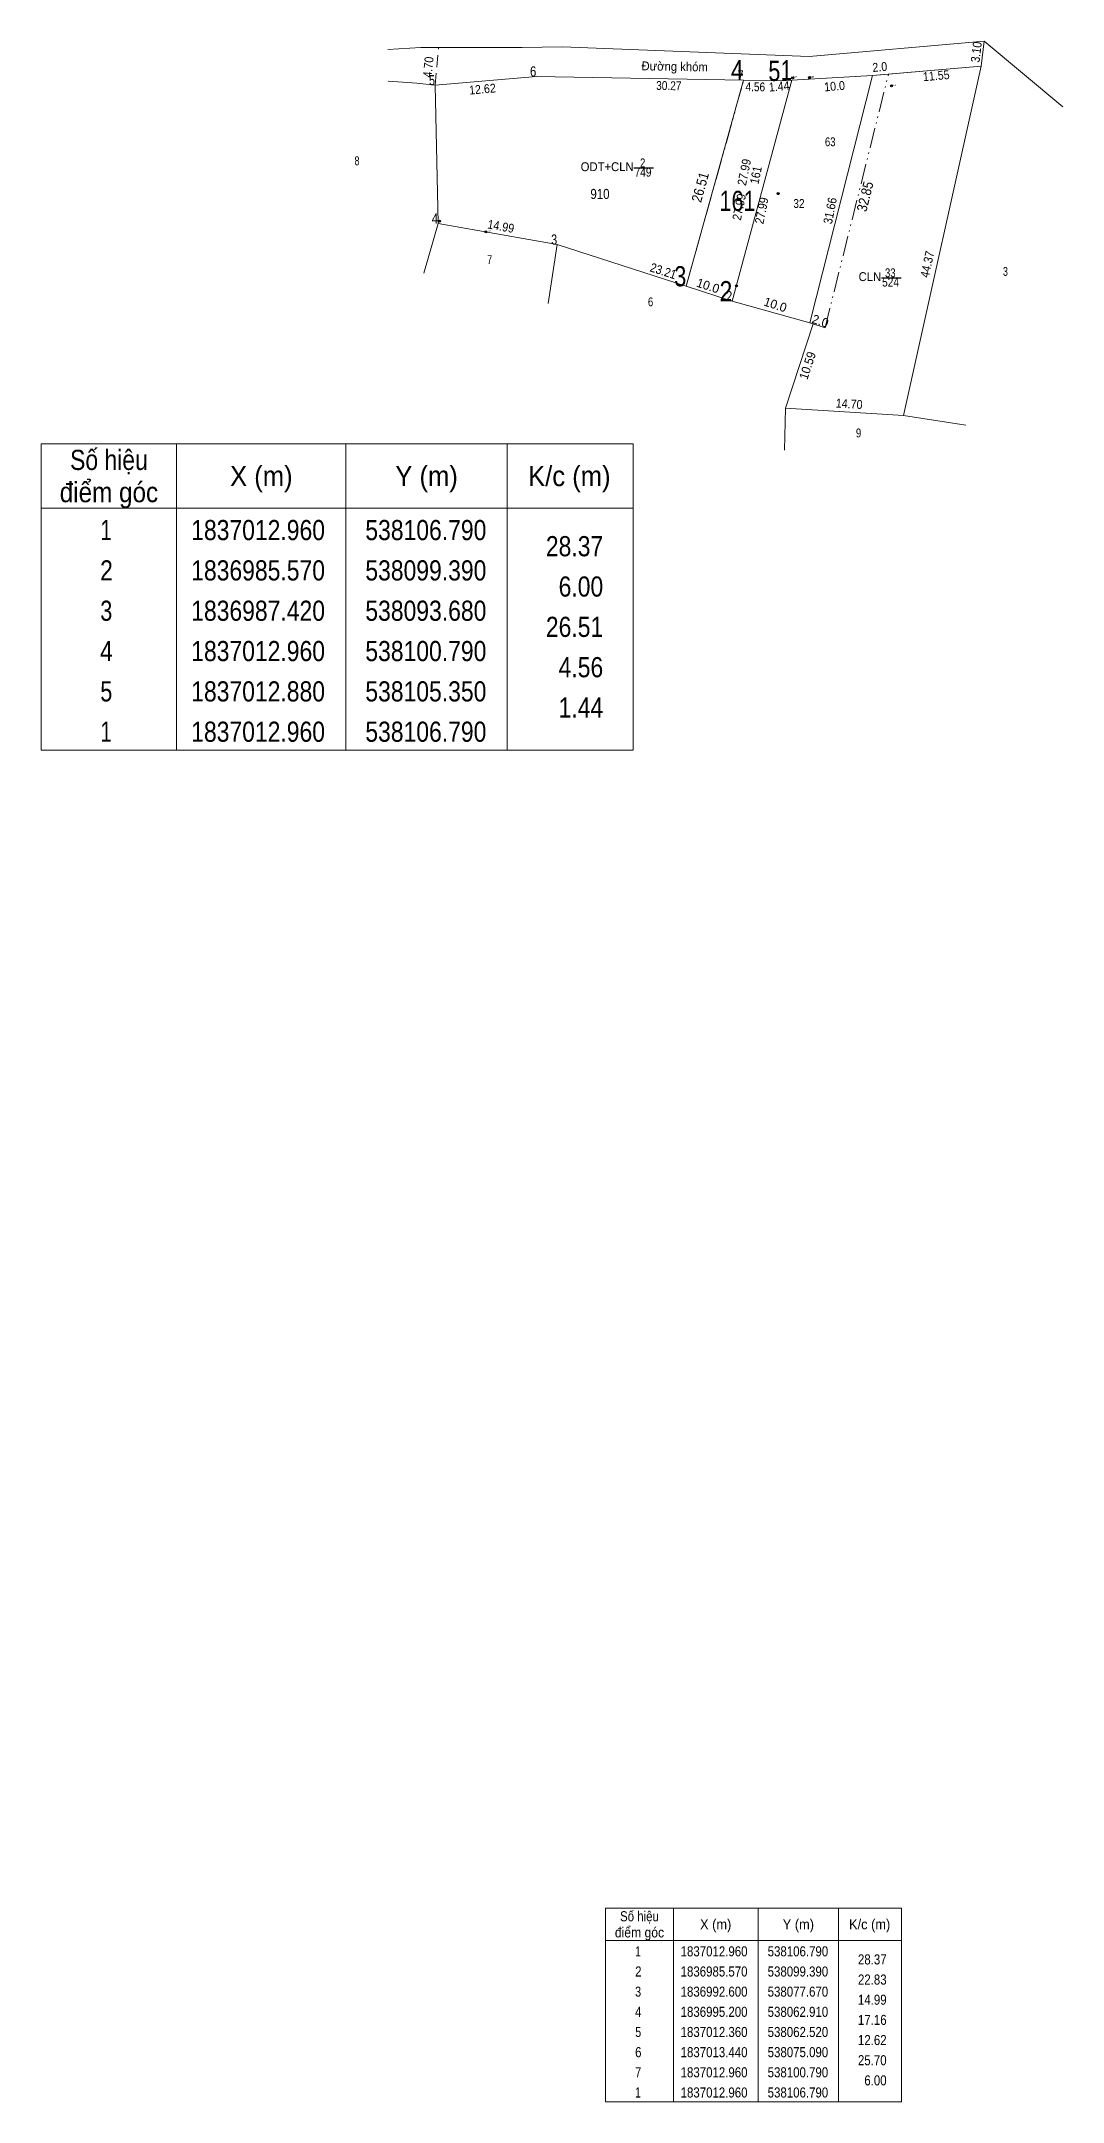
# Model space of a CAD drawing. Header units: metres. Extents: x 537460 to 538140, y 1836762 to 1837133.
# Drawn here: x 538013.7 to 538140.4, y 1836762.3 to 1837017.8 of the extents above; entities that cross this region are included whole.
import ezdxf
from ezdxf.enums import TextEntityAlignment as Align

# ---------------------------------------------------------------- set-up
doc = ezdxf.new("R2010")
doc.units = ezdxf.units.M
doc.header["$LTSCALE"] = 0.5
doc.header["$PDMODE"] = 32
doc.header["$PDSIZE"] = 0.25
doc.linetypes.add('DASH_DOUBLE_DOT', pattern=[9.2, 5, -1.2, 0.3, -1.2, 0.3, -1.2])
doc.linetypes.add('MEDIUM_DASHED', pattern=[4.5, 3, -1.5])
for name, color, linetype, lineweight in [('1', 7, 'Continuous', 13), ('18', 7, 'Continuous', 13), ('44', 7, 'Continuous', 13), ('6', 7, 'Continuous', 13), ('63', 7, 'Continuous', 13)]:
    doc.layers.add(name, color=color, linetype=linetype, lineweight=lineweight)
doc.layers.add('12', color=7, linetype='Continuous')
doc.layers.add('7', color=7, linetype='Continuous')

msp = doc.modelspace()

# ---------------------------------------------------------------- texts
at = {"layer": '1'}
for s, height, width, p in [('910', 1.25, 0.85, (538082.98, 1836998.25)), ('161', 2.5, 0.8, (538100.035, 1836996.76))]:
    msp.add_text(s, height=height, dxfattribs=dict(at, width=width)).set_placement(p, align=Align.CENTER)
at = {"layer": '12', "width": 1.25}
for s, p in [('142', (538106.88, 1837013.28)), ('140', (538108.98, 1837013.29)), ('141', (538119.13, 1837012.26)), ('150', (538068.83, 1836994.18))]:
    msp.add_text(s, height=0.2, dxfattribs=at).set_placement(p)
at = {"layer": '44', "width": 0.9}
for s, rotation, p in [('26.51', 74.443, (538096.0143, 1836999.5474)), ('32.85', 75.976, (538116.4617, 1836998.3986))]:
    msp.add_text(s, height=1.25, rotation=rotation, dxfattribs=at).set_placement(p, align=Align.CENTER)
at = {"layer": '6'}
for s, rotation, width, p in [('3.10', 83.15, 0.9, (538130.1949, 1837016.3994)), ('4.70', 84.618, 0.9, (538062.2309, 1837014.5534)), ('Đường khóm', 358.943, 0.95, (538092.2349, 1837014.1304)), ('2.0', 4.912, 0.9, (538117.7279, 1837014.0689)), ('11.55', 4.912, 0.9, (538124.7279, 1837012.989)), ('12.62', 4.911, 0.9, (538068.4479, 1837011.3307)), ('30.27', 358.943, 0.85, (538091.5049, 1837011.7508)), ('4.56', 358.943, 0.85, (538102.2349, 1837011.607)), ('1.44', 4.912, 0.9, (538105.2479, 1837011.6698)), ('10.0', 4.912, 0.9, (538112.1179, 1837011.6898)), ('27.99', 78.481, 0.9, (538101.4094, 1837001.4652)), ('161', 78.481, 0.9, (538102.8511, 1837001.1052)), ('27.99', 78.481, 0.9, (538100.7794, 1836997.1452)), ('27.99', 78.481, 0.9, (538103.5694, 1836996.6952)), ('31.66', 78.985, 0.9, (538112.0551, 1836996.6899)), ('14.99', 350.01, 0.9, (538070.5996, 1836994.3177)), ('44.37', 77.464, 0.9, (538124.1081, 1836990.0356)), ('23.21', 342.061, 0.9, (538090.6656, 1836988.7937)), ('10.59', 71.839, 0.95, (538109.2423, 1836977.4236)), ('14.70', 356.528, 0.9, (538113.8567, 1836972.3013))]:
    msp.add_text(s, height=1.1, rotation=rotation, dxfattribs=dict(at, width=width)).set_placement(p, align=Align.CENTER)
for s, width, p in [('8', 0.75, (538052.845, 1837002.43)), ('63', 0.8, (538111.535, 1837004.79)), ('749', 0.85, (538088.32, 1837001.02)), ('2', 0.8, (538088.275, 1837002.18)), ('32', 0.85, (538107.655, 1836997.14)), ('7', 0.75, (538069.295, 1836990.18)), ('524', 0.85, (538119.015, 1836987.39)), ('33', 0.8, (538118.985, 1836988.55)), ('3', 0.75, (538133.265, 1836988.72)), ('6', 0.8, (538089.255, 1836984.95)), ('9', 0.8, (538115.05, 1836968.69))]:
    msp.add_text(s, height=1.1, dxfattribs=dict(at, width=width)).set_placement(p, align=Align.CENTER)
at = {"layer": '6', "width": 0.95}
for s, p in [('ODT+CLN', (538087.15, 1837001.7)), ('CLN', (538117.85, 1836988.07))]:
    msp.add_text(s, height=1.1, dxfattribs=at).set_placement(p, align=Align.RIGHT)
at = {"layer": '6'}
for s, p in [('10.0', (538096.2106, 1836986.966)), ('10.0', (538104.5606, 1836984.626)), ('2.0', (538110.1406, 1836982.6061))]:
    msp.add_text(s, height=1.1, rotation=342.061, dxfattribs=at).set_placement(p, align=Align.CENTER)
at = {"layer": '63'}
for s, height, width, p in [(' 6', 1.25, 0.85, (538075.09, 1837013.44)), (' 6', 1.25, 0.85, (538075.09, 1837013.44)), (' 4', 2.5, 0.85, (538100.79, 1837012.96)), (' 7', 1.25, 0.8, (538100.79, 1837012.96)), (' 7', 1.25, 0.8, (538100.79, 1837012.96)), (' 5', 2.5, 0.8, (538105.35, 1837012.88)), (' 1', 2.5, 0.75, (538106.79, 1837012.96)), (' 5', 1.25, 0.8, (538062.52, 1837012.36)), (' 5', 1.25, 0.8, (538062.52, 1837012.36)), (' 4', 1.25, 0.85, (538062.91, 1836995.2)), (' 4', 1.25, 0.85, (538062.91, 1836995.2)), (' 3', 1.25, 0.8, (538077.67, 1836992.6)), (' 3', 1.25, 0.8, (538077.67, 1836992.6)), (' 3', 2.5, 0.8, (538093.68, 1836987.42)), (' 2', 2.5, 0.85, (538099.39, 1836985.57)), (' 2', 1.25, 0.85, (538099.39, 1836985.57)), (' 2', 1.25, 0.85, (538099.39, 1836985.57)), ('28.37', 2.5, 0.85, (538083.38, 1836953.95)), ('6.00', 2.5, 0.85, (538083.38, 1836948.95)), ('26.51', 2.5, 0.85, (538083.38, 1836943.95)), ('4.56', 2.5, 0.85, (538083.38, 1836938.95)), ('1.44', 2.5, 0.85, (538083.38, 1836933.95)), ('28.37', 1.25, 0.85, (538118.53, 1836779.36)), ('22.83', 1.25, 0.85, (538118.53, 1836776.86)), ('14.99', 1.25, 0.85, (538118.53, 1836774.36)), ('17.16', 1.25, 0.85, (538118.53, 1836771.86)), ('12.62', 1.25, 0.85, (538118.53, 1836769.36)), ('25.70', 1.25, 0.85, (538118.53, 1836766.86)), ('6.00', 1.25, 0.85, (538118.53, 1836764.36))]:
    msp.add_text(s, height=height, dxfattribs=dict(at, width=width)).set_placement(p, align=Align.RIGHT)
for s, height, width, p in [('910', 1.25, 0.85, (538082.98, 1836998.25)), ('Số hiệu', 2.5, 0.85, (538022.08, 1836964.65)), ('X (m)', 2.5, 0.95, (538040.98, 1836962.65)), ('Y (m)', 2.5, 0.95, (538061.475, 1836962.65)), ('K/c (m)', 2.5, 0.95, (538079.18, 1836962.65)), ('điểm góc', 2.5, 0.9, (538022.08, 1836960.65)), (' 1', 2.5, 0.75, (538021.375, 1836955.95)), ('1837012.960', 2.5, 0.85, (538040.58, 1836955.95)), ('538106.790', 2.5, 0.85, (538061.385, 1836955.95)), (' 2', 2.5, 0.85, (538021.38, 1836950.95)), ('1836985.570', 2.5, 0.85, (538040.58, 1836950.95)), ('538099.390', 2.5, 0.85, (538061.385, 1836950.95)), (' 3', 2.5, 0.8, (538021.38, 1836945.95)), ('1836987.420', 2.5, 0.85, (538040.58, 1836945.95)), ('538093.680', 2.5, 0.85, (538061.385, 1836945.95)), (' 4', 2.5, 0.85, (538021.375, 1836940.95)), ('1837012.960', 2.5, 0.85, (538040.58, 1836940.95)), ('538100.790', 2.5, 0.85, (538061.385, 1836940.95)), (' 5', 2.5, 0.8, (538021.38, 1836935.95)), ('1837012.880', 2.5, 0.85, (538040.58, 1836935.95)), ('538105.350', 2.5, 0.85, (538061.385, 1836935.95)), (' 1', 2.5, 0.75, (538021.375, 1836930.95)), ('1837012.960', 2.5, 0.85, (538040.58, 1836930.95)), ('538106.790', 2.5, 0.85, (538061.385, 1836930.95)), ('điểm góc', 1.25, 0.9, (538087.88, 1836782.71)), ('Số hiệu', 1.25, 0.85, (538087.88, 1836784.71)), ('X (m)', 1.25, 0.95, (538097.33, 1836783.71)), ('Y (m)', 1.25, 0.95, (538107.585, 1836783.71)), ('K/c (m)', 1.25, 0.95, (538116.425, 1836783.71)), (' 1', 1.25, 0.75, (538087.53, 1836780.36)), ('1837012.960', 1.25, 0.85, (538097.13, 1836780.36)), ('538106.790', 1.25, 0.85, (538107.53, 1836780.36)), (' 2', 1.25, 0.85, (538087.535, 1836777.86)), ('1836985.570', 1.25, 0.85, (538097.13, 1836777.86)), ('538099.390', 1.25, 0.85, (538107.53, 1836777.86)), (' 3', 1.25, 0.8, (538087.525, 1836775.36)), ('1836992.600', 1.25, 0.85, (538097.13, 1836775.36)), ('538077.670', 1.25, 0.85, (538107.53, 1836775.36)), (' 4', 1.25, 0.85, (538087.53, 1836772.86)), ('1836995.200', 1.25, 0.85, (538097.13, 1836772.86)), ('538062.910', 1.25, 0.85, (538107.53, 1836772.86)), (' 5', 1.25, 0.8, (538087.535, 1836770.36)), ('1837012.360', 1.25, 0.85, (538097.13, 1836770.36)), ('538062.520', 1.25, 0.85, (538107.53, 1836770.36)), (' 6', 1.25, 0.85, (538087.535, 1836767.86)), ('1837013.440', 1.25, 0.85, (538097.13, 1836767.86)), ('538075.090', 1.25, 0.85, (538107.53, 1836767.86)), (' 7', 1.25, 0.8, (538087.535, 1836765.36)), ('1837012.960', 1.25, 0.85, (538097.13, 1836765.36)), ('538100.790', 1.25, 0.85, (538107.53, 1836765.36)), (' 1', 1.25, 0.75, (538087.53, 1836762.86)), ('1837012.960', 1.25, 0.85, (538097.13, 1836762.86)), ('538106.790', 1.25, 0.85, (538107.53, 1836762.86))]:
    msp.add_text(s, height=height, dxfattribs=dict(at, width=width)).set_placement(p, align=Align.CENTER)

# ---------------------------------------------------------------- linework, layer by layer
at = {"layer": '1', "linetype": 'DASH_DOUBLE_DOT'}
msp.add_line((538110.9, 1836982.27), (538118.76, 1837013.74), dxfattribs=at)
at = {"layer": '1'}
msp.add_line((538109, 1836982.88), (538116.77, 1837013.57), dxfattribs=at)
msp.add_lwpolyline([(538106.79, 1837012.96), (538099.39, 1836985.57), (538093.68, 1836987.42), (538100.79, 1837012.96), (538105.35, 1837012.88)], close=True, dxfattribs=at)
msp.add_lwpolyline([(538099.39, 1836985.57), (538106.79, 1837012.96), (538116.77, 1837013.57)], dxfattribs=at)
at = {"layer": '18'}
msp.add_line((538099.39, 1836985.57), (538109, 1836982.88), dxfattribs=at)
at = {"layer": '44'}
for p, q in [((538116.77, 1837013.57), (538118.76, 1837013.74)), ((538100.79, 1837012.96), (538105.35, 1837012.88)), ((538105.35, 1837012.88), (538106.79, 1837012.96)), ((538093.68, 1836987.42), (538099.39, 1836985.57)), ((538109, 1836982.88), (538110.9, 1836982.27))]:
    msp.add_line(p, q, dxfattribs=at)
at = {"layer": '44', "linetype": 'DASH_DOUBLE_DOT'}
msp.add_line((538093.68, 1836987.42), (538100.79, 1837012.96), dxfattribs=at)
at = {"layer": '6', "linetype": 'MEDIUM_DASHED'}
msp.add_line((538062.52, 1837012.36), (538062.96, 1837017.03), dxfattribs=at)
at = {"layer": '6'}
for p, q in [((538130.27, 1837014.73), (538130.64, 1837017.81)), ((538130.27, 1837014.73), (538130.64, 1837017.81)), ((538130.27, 1837014.73), (538130.64, 1837017.81)), ((538130.27, 1837014.73), (538130.64, 1837017.81)), ((538130.27, 1837014.73), (538130.64, 1837017.81)), ((538118.76, 1837013.74), (538130.27, 1837014.73)), ((538120.64, 1836971.42), (538130.27, 1837014.73)), ((538062.52, 1837012.36), (538075.09, 1837013.44)), ((538062.52, 1837012.36), (538075.09, 1837013.44)), ((538062.52, 1837012.36), (538075.09, 1837013.44)), ((538062.52, 1837012.36), (538075.09, 1837013.44)), ((538075.09, 1837013.44), (538062.52, 1837012.36)), ((538075.09, 1837013.44), (538062.52, 1837012.36)), ((538100.79, 1837012.96), (538075.09, 1837013.44)), ((538062.91, 1836995.2), (538061.14, 1836989.04)), ((538077.67, 1836992.6), (538076.54, 1836985.27)), ((538093.68, 1836987.42), (538077.67, 1836992.6)), ((538109.4, 1836982.75), (538105.97, 1836972.31)), ((538105.85, 1836967.12), (538105.97, 1836972.31)), ((538105.97, 1836972.31), (538120.64, 1836971.42)), ((538128.36, 1836970.2), (538120.64, 1836971.42))]:
    msp.add_line(p, q, dxfattribs=at)
at = {"layer": '6', "lineweight": 25}
for p, q in [((538087.19, 1837002.1), (538089.62, 1837002.1)), ((538117.89, 1836988.47), (538120.32, 1836988.47))]:
    msp.add_line(p, q, dxfattribs=at)
at = {"layer": '6'}
for points in [[(538056.69, 1837016.77), (538060.76, 1837017.03), (538073.35, 1837017.02), (538078.31, 1837017.11)], [(538130.64, 1837017.81), (538108.94, 1837015.92), (538078.31, 1837017.11)], [(538130.64, 1837017.81), (538108.94, 1837015.92), (538078.31, 1837017.11)], [(538130.64, 1837017.81), (538108.94, 1837015.92), (538078.31, 1837017.11)], [(538130.64, 1837017.81), (538108.94, 1837015.92), (538078.31, 1837017.11)], [(538130.64, 1837017.81), (538108.94, 1837015.92), (538078.31, 1837017.11)], [(538130.27, 1837014.73), (538130.64, 1837017.81), (538140.38, 1837009.67)], [(538062.52, 1837012.36), (538060.28, 1837012.61), (538056.71, 1837012.86)], [(538062.52, 1837012.36), (538062.91, 1836995.2), (538077.67, 1836992.6)]]:
    msp.add_lwpolyline(points, dxfattribs=at)
at = {"layer": '63'}
for p, q in [((538030.48, 1836967.9), (538030.48, 1836929.9)), ((538051.48, 1836967.9), (538051.48, 1836929.9)), ((538071.48, 1836967.9), (538071.48, 1836929.9)), ((538013.68, 1836959.9), (538087.08, 1836959.9)), ((538092.08, 1836786.33), (538092.08, 1836762.33)), ((538102.58, 1836786.33), (538102.58, 1836762.33)), ((538112.58, 1836786.33), (538112.58, 1836762.33)), ((538083.68, 1836782.33), (538120.38, 1836782.33))]:
    msp.add_line(p, q, dxfattribs=at)
for points in [[(538130.27, 1837014.73), (538120.64, 1836971.42), (538105.97, 1836972.31), (538109.4, 1836982.75), (538109, 1836982.88), (538116.77, 1837013.57)], [(538013.68, 1836967.9), (538087.08, 1836967.9), (538087.08, 1836929.9), (538013.68, 1836929.9)], [(538083.68, 1836786.33), (538120.38, 1836786.33), (538120.38, 1836762.33), (538083.68, 1836762.33)]]:
    msp.add_lwpolyline(points, close=True, dxfattribs=at)
at = {"layer": '7'}
for p in [(538106.88, 1837013.28), (538108.98, 1837013.29), (538119.13, 1837012.27), (538105.08, 1836998.91), (538063.09, 1836995.51), (538068.83, 1836994.18), (538099.9, 1836987.48)]:
    msp.add_point(p, dxfattribs=at)

msp.set_redraw_order([(e.dxf.handle, doc.entitydb.next_handle()) for e in msp.query("TEXT MTEXT ATTDEF DIMENSION ARC_DIMENSION")])  # texts and dimensions are drawn at this point

doc.saveas('drawing.dxf')
